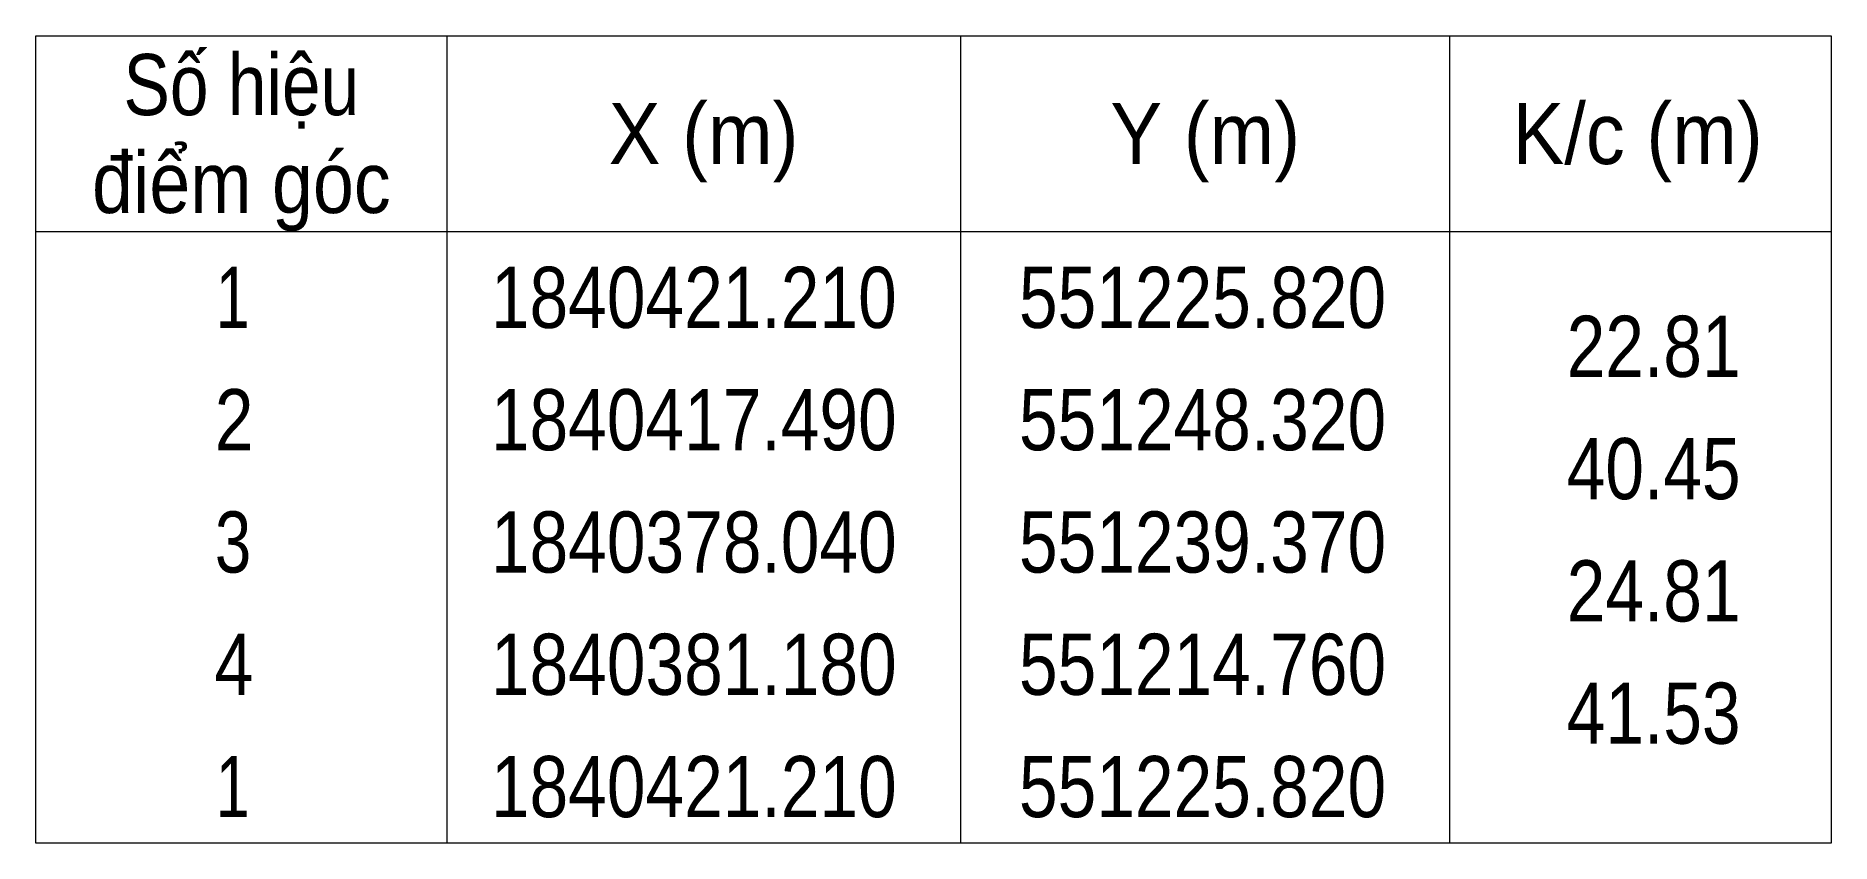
# Model space of a CAD drawing. Header units: metres. Extents: x 551045 to 551490, y 1840357 to 1840507.
# Drawn here: x 551301.79 to 551338.49, y 1840395.34 to 1840411.84 of the extents above; entities that cross this region are included whole.
import ezdxf
from ezdxf.enums import TextEntityAlignment as Align

# ---------------------------------------------------------------- set-up
doc = ezdxf.new("R2010")
doc.units = ezdxf.units.M
doc.header["$LTSCALE"] = 0.5
doc.layers.add('63', color=7, linetype='Continuous', lineweight=13)

msp = doc.modelspace()

# ---------------------------------------------------------------- texts
at = {"layer": '63'}
for s, width, p in [('Số hiệu', 0.85, (551305.99, 1840410.22)), ('X (m)', 0.95, (551315.44, 1840409.22)), ('Y (m)', 0.95, (551325.695, 1840409.22)), ('K/c (m)', 0.95, (551334.535, 1840409.22)), ('điểm góc', 0.9, (551305.99, 1840408.22)), (' 1', 0.75, (551305.64, 1840405.87)), ('1840421.210', 0.85, (551315.24, 1840405.87)), ('551225.820', 0.85, (551325.64, 1840405.87)), (' 2', 0.85, (551305.645, 1840403.37)), ('1840417.490', 0.85, (551315.24, 1840403.37)), ('551248.320', 0.85, (551325.64, 1840403.37)), (' 3', 0.8, (551305.635, 1840400.87)), ('1840378.040', 0.85, (551315.24, 1840400.87)), ('551239.370', 0.85, (551325.64, 1840400.87)), (' 4', 0.85, (551305.64, 1840398.37)), ('1840381.180', 0.85, (551315.24, 1840398.37)), ('551214.760', 0.85, (551325.64, 1840398.37)), (' 1', 0.75, (551305.64, 1840395.87)), ('1840421.210', 0.85, (551315.24, 1840395.87)), ('551225.820', 0.85, (551325.64, 1840395.87))]:
    msp.add_text(s, height=1.25, dxfattribs=dict(at, width=width)).set_placement(p, align=Align.CENTER)
at = {"layer": '63', "width": 0.85}
for s, p in [('22.81', (551336.64, 1840404.87)), ('40.45', (551336.64, 1840402.37)), ('24.81', (551336.64, 1840399.87)), ('41.53', (551336.64, 1840397.37))]:
    msp.add_text(s, height=1.25, dxfattribs=at).set_placement(p, align=Align.RIGHT)

# ---------------------------------------------------------------- linework, layer by layer
at = {"layer": '63'}
for p, q in [((551310.19, 1840411.84), (551310.19, 1840395.34)), ((551320.69, 1840411.84), (551320.69, 1840395.34)), ((551330.69, 1840411.84), (551330.69, 1840395.34)), ((551301.79, 1840407.84), (551338.49, 1840407.84))]:
    msp.add_line(p, q, dxfattribs=at)
msp.add_lwpolyline([(551301.79, 1840411.84), (551338.49, 1840411.84), (551338.49, 1840395.34), (551301.79, 1840395.34)], close=True, dxfattribs=at)

msp.set_redraw_order([(e.dxf.handle, doc.entitydb.next_handle()) for e in msp.query("TEXT MTEXT ATTDEF DIMENSION ARC_DIMENSION")])  # texts and dimensions are drawn at this point

doc.saveas('drawing.dxf')
